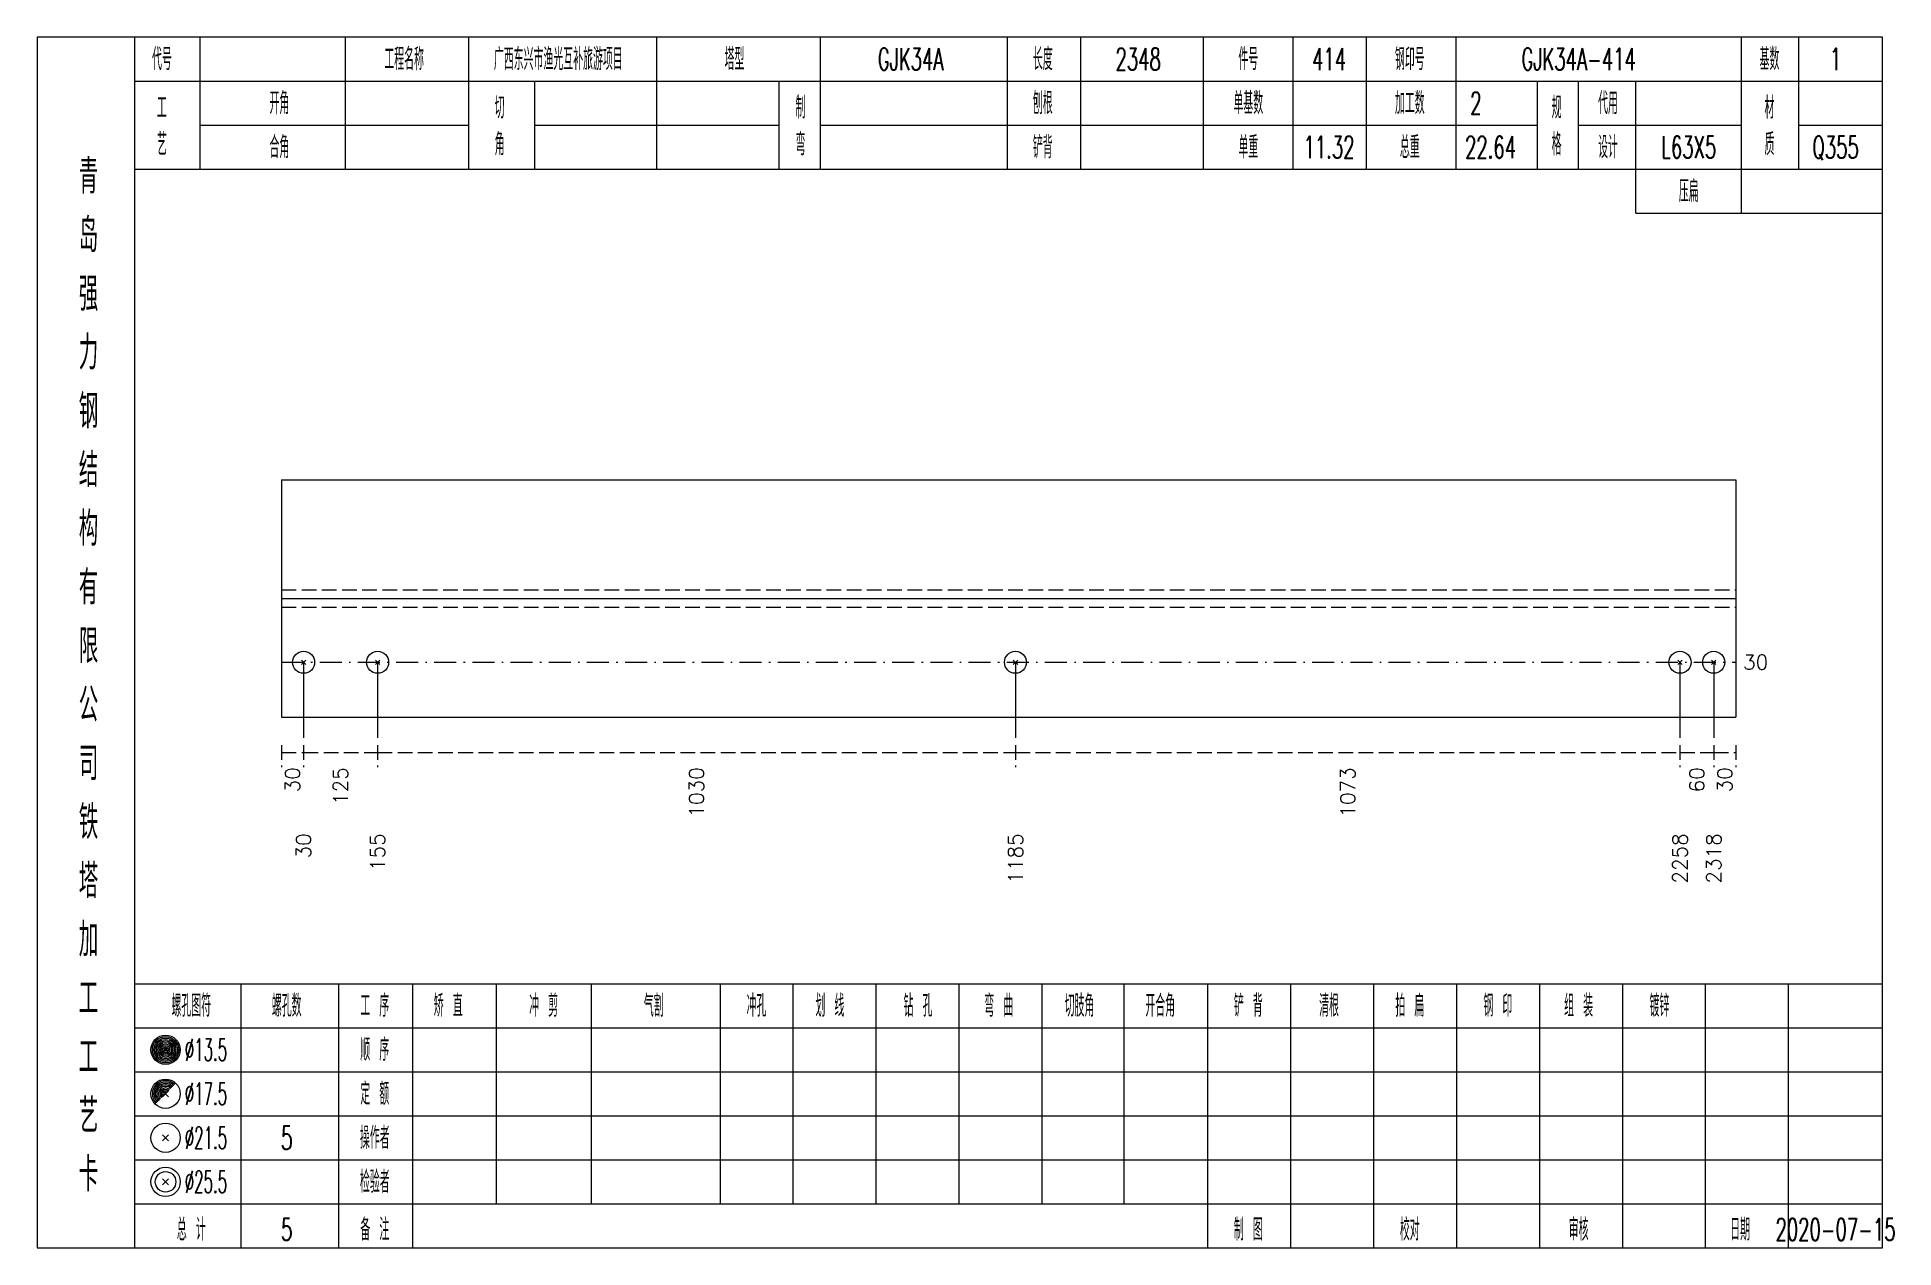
# Model space of a CAD drawing. Extents: x 0 to 2606, y -377 to 6479.
# Drawn here: x 0 to 252.9, y 4900 to 5065 of the extents above; entities that cross this region are included whole.
import ezdxf
from ezdxf.enums import TextEntityAlignment as Align

# ---------------------------------------------------------------- set-up
doc = ezdxf.new("R2010")
doc.units = 0
doc.header["$MEASUREMENT"] = 0
doc.linetypes.add('一点画线', pattern=[5.2, 3, -1, 0.2, -1])
doc.linetypes.add('虚线', pattern=[2.75, 2, -0.75])
doc.layers.get('0').update_dxf_attribs({"linetype": 'CONTINUOUS', "lineweight": 25})
doc.layers.add('1', color=7, linetype='CONTINUOUS', lineweight=25)
doc.layers.add('4', color=7, linetype='CONTINUOUS', lineweight=25)
doc.styles.get("Standard").update_dxf_attribs({"font": 'simplex.shx', "width": 0.7, "height": 3, "bigfont": 'gbhzfs.shx'})

msp = doc.modelspace()

# ---------------------------------------------------------------- texts
at = {"color": 7, "linetype": 'Continuous', "lineweight": 13}
msp.add_text('30', height=2, dxfattribs=at).set_placement((232.4, 4979.81), align=Align.MIDDLE_LEFT)
at = {"color": 8, "linetype": 'Continuous', "lineweight": 9}
for s, p in [('30', (34.8, 4965.5)), ('125', (41.34, 4965.5)), ('1030', (89.83, 4965.5)), ('1073', (178.54, 4965.5)), ('60', (226.1, 4965.5)), ('30', (229.9, 4965.5))]:
    msp.add_text(s, height=2, rotation=90, dxfattribs=at).set_placement(p, align=Align.MIDDLE_RIGHT)
at = {"layer": '1', "color": 7, "linetype": 'Continuous', "lineweight": 13}
for s, p in [('30', (36.3, 4956.5)), ('155', (46.38, 4956.5)), ('1185', (133.28, 4956.5)), ('2258', (223.81, 4956.5)), ('2318', (228.4, 4956.5))]:
    msp.add_text(s, height=2, rotation=90, dxfattribs=at).set_placement(p, align=Align.MIDDLE_RIGHT)
at = {"layer": '4', "color": 1, "linetype": 'Continuous', "lineweight": 13}
for s, height, width, p in [('代号', 3, 0.6, (17, 5062)), ('工程名称', 3, 0.6, (50, 5062)), ('广西东兴市渔光互补旅游项目', 3, 0.6, (71, 5062)), ('塔型', 3, 0.6, (95, 5062)), ('GJK34A', 3, 0.6, (119, 5062)), ('长度', 3, 0.6, (137, 5062)), ('2348', 3, 0.6, (150, 5062)), ('件号', 3, 0.6, (165, 5062)), ('414', 3, 0.6, (176, 5062)), ('钢印号', 3, 0.6, (187, 5062)), ('GJK34A-414', 3, 0.6, (210, 5062)), ('基数', 3, 0.6, (236, 5062)), ('1', 3, 0.6, (245, 5062)), ('工', 3, 0.6, (17, 5055.4)), ('开角', 3, 0.6, (33, 5056)), ('切', 3, 0.6, (63, 5055.4)), ('制', 3, 0.6, (104, 5055.4)), ('刨根', 3, 0.6, (137, 5056)), ('单基数', 3, 0.6, (165, 5056)), ('加工数', 3, 0.6, (187, 5056)), ('2', 3, 0.6, (196, 5056)), ('规', 3, 0.6, (207, 5055.4)), ('代用', 3, 0.6, (214, 5056)), ('材', 3, 0.6, (236, 5055.4)), ('艺', 3, 0.6, (17, 5050.4)), ('合角', 3, 0.6, (33, 5050)), ('角', 3, 0.6, (63, 5050.4)), ('弯', 3, 0.6, (104, 5050.4)), ('铲背', 3, 0.6, (137, 5050)), ('单重', 3, 0.6, (165, 5050)), ('11.32', 3, 0.6, (176, 5050)), ('总重', 3, 0.6, (187, 5050)), ('22.64', 3, 0.6, (198, 5050)), ('格', 3, 0.6, (207, 5050.4)), ('设计', 3, 0.6, (214, 5050)), ('L63X5', 3, 0.6, (225, 5050)), ('质', 3, 0.6, (236, 5050.4)), ('Q355', 3, 0.6, (245, 5050)), ('青', 4.6, 0.8, (7, 5046)), ('压扁', 3, 0.6, (225, 5044)), ('岛', 4.6, 0.8, (7, 5038)), ('强', 4.6, 0.8, (7, 5030)), ('力', 4.6, 0.8, (7, 5022)), ('钢', 4.6, 0.8, (7, 5014)), ('结', 4.6, 0.8, (7, 5006)), ('构', 4.6, 0.8, (7, 4998)), ('有', 4.6, 0.8, (7, 4990)), ('限', 4.6, 0.8, (7, 4982)), ('公', 4.6, 0.8, (7, 4974)), ('司', 4.6, 0.8, (7, 4966)), ('铁', 4.6, 0.8, (7, 4958)), ('塔', 4.6, 0.8, (7, 4950)), ('加', 4.6, 0.8, (7, 4942)), ('工', 4.6, 0.8, (7, 4934)), ('螺孔图符', 3, 0.6, (21, 4933)), ('螺孔数', 3, 0.6, (34, 4933)), ('工 序', 3, 0.6, (46, 4933)), ('矫 直', 3, 0.6, (56, 4933)), ('冲 剪', 3, 0.6, (69, 4933)), ('气割', 3, 0.6, (84, 4933)), ('冲孔', 3, 0.6, (98, 4933)), ('划 线', 3, 0.6, (108, 4933)), ('钻 孔', 3, 0.6, (120, 4933)), ('弯 曲', 3, 0.6, (131, 4933)), ('切肢角', 3, 0.6, (142, 4933)), ('开合角', 3, 0.6, (153, 4933)), ('铲 背', 3, 0.6, (165, 4933)), ('清根', 3, 0.6, (176, 4933)), ('拍 扁', 3, 0.6, (187, 4933)), ('钢 印', 3, 0.6, (199, 4933)), ('组 装', 3, 0.6, (210, 4933)), ('镀锌', 3, 0.6, (221, 4933)), ('工', 4.6, 0.8, (7, 4926)), ('%%C13.5', 3, 0.5, (23, 4927)), ('顺 序', 3, 0.6, (46, 4927)), ('%%C17.5', 3, 0.5, (23, 4921)), ('定 额', 3, 0.6, (46, 4921)), ('艺', 4.6, 0.8, (7, 4918)), ('%%C21.5', 3, 0.5, (23, 4915)), ('5', 3.2, 0.6, (34, 4915)), ('操作者', 3, 0.6, (46, 4915)), ('卡', 4.6, 0.8, (7, 4910)), ('%%C25.5', 3, 0.5, (23, 4909)), ('检验者', 3, 0.6, (46, 4909)), ('总 计', 3, 0.6, (21, 4902.5)), ('5', 3, 0.6, (34, 4902.5)), ('备 注', 3, 0.6, (46, 4902.5)), ('制 图', 3, 0.6, (165, 4902.5)), ('校对', 3, 0.6, (187, 4902.5)), ('审核', 3, 0.6, (210, 4902.5)), ('日期', 3, 0.6, (232, 4902.5)), ('2020-07-15', 3, 0.6, (245, 4902.5))]:
    msp.add_text(s, height=height, dxfattribs=dict(at, width=width)).set_placement(p, align=Align.MIDDLE_CENTER)

# ---------------------------------------------------------------- linework, layer by layer
at = {"color": 7, "linetype": 'Continuous', "lineweight": 18}
for p, q in [((33.3, 5004.69), (33.3, 4972.31)), ((33.3, 5004.69), (231.4, 5004.69)), ((231.4, 5004.69), (231.4, 4972.31)), ((33.3, 4988.5), (231.4, 4988.5))]:
    msp.add_line(p, q, dxfattribs=at)
at = {"color": 1, "linetype": '虚线', "lineweight": 18}
for p, q in [((33.3, 4989.69), (231.4, 4989.69)), ((33.3, 4987.31), (231.4, 4987.31))]:
    msp.add_line(p, q, dxfattribs=at)
at = {"color": 3, "linetype": '一点画线', "lineweight": 13}
msp.add_line((33.3, 4979.81), (231.4, 4979.81), dxfattribs=at)
at = {"color": 7, "linetype": 'Continuous', "lineweight": 13}
for p, q in [((36.3, 4979.81), (36.3, 4969.5)), ((46.38, 4979.81), (46.38, 4969.5)), ((133.28, 4979.81), (133.28, 4969.5)), ((223.81, 4979.81), (223.81, 4969.5)), ((228.4, 4979.81), (228.4, 4969.5))]:
    msp.add_line(p, q, dxfattribs=at)
at = {"color": 8, "linetype": '虚线', "lineweight": 9}
for p, q in [((33.3, 4968.5), (33.3, 4965.5)), ((36.3, 4968.5), (36.3, 4965.5)), ((36.3, 4968.5), (36.3, 4965.5)), ((46.38, 4968.5), (46.38, 4965.5)), ((46.38, 4968.5), (46.38, 4965.5)), ((133.28, 4968.5), (133.28, 4965.5)), ((133.28, 4968.5), (133.28, 4965.5)), ((223.81, 4968.5), (223.81, 4965.5)), ((223.81, 4968.5), (223.81, 4965.5)), ((228.4, 4968.5), (228.4, 4965.5)), ((228.4, 4968.5), (228.4, 4965.5)), ((231.4, 4968.5), (231.4, 4965.5)), ((33.3, 4967.5), (36.3, 4967.5)), ((36.3, 4967.5), (46.38, 4967.5)), ((46.38, 4967.5), (133.28, 4967.5)), ((133.28, 4967.5), (223.81, 4967.5)), ((223.81, 4967.5), (228.4, 4967.5)), ((228.4, 4967.5), (231.4, 4967.5))]:
    msp.add_line(p, q, dxfattribs=at)
at = {"layer": '1', "color": 7, "linetype": 'Continuous', "lineweight": 13}
for p, q in [((36, 4979.51), (36.6, 4980.11)), ((36.6, 4979.51), (36, 4980.11)), ((46.08, 4979.51), (46.68, 4980.11)), ((46.68, 4979.51), (46.08, 4980.11)), ((132.98, 4979.51), (133.58, 4980.11)), ((133.58, 4979.51), (132.98, 4980.11)), ((223.51, 4979.51), (224.11, 4980.11)), ((224.11, 4979.51), (223.51, 4980.11)), ((228.1, 4979.51), (228.7, 4980.11)), ((228.7, 4979.51), (228.1, 4980.11))]:
    msp.add_line(p, q, dxfattribs=at)
at = {"layer": '1', "color": 7, "linetype": 'Continuous', "lineweight": 18}
msp.add_line((33.3, 4972.31), (231.4, 4972.31), dxfattribs=at)
at = {"layer": '1', "color": 7, "linetype": 'Continuous', "lineweight": 13}
for centre in [(36.3, 4979.81), (46.38, 4979.81), (133.28, 4979.81), (223.81, 4979.81), (228.4, 4979.81)]:
    msp.add_circle(centre, 1.5, dxfattribs=at)
at = {"layer": '4', "color": 1, "linetype": 'Continuous', "lineweight": 18}
for p, q in [((13.3, 4900), (13.3, 5065)), ((22.2, 5047), (22.2, 5065)), ((42, 5047), (42, 5065)), ((58.8, 5047), (58.8, 5065)), ((84.4, 5047), (84.4, 5065)), ((106.7, 5047), (106.7, 5065)), ((132.2, 5047), (132.2, 5065)), ((142.2, 5047), (142.2, 5065)), ((158.9, 5047), (158.9, 5065)), ((171.1, 5047), (171.1, 5065)), ((181.1, 5047), (181.1, 5065)), ((193.3, 5047), (193.3, 5065)), ((232.2, 5041), (232.2, 5065)), ((240, 5047), (240, 5065)), ((13.3, 5059), (251.4, 5059)), ((67.8, 5047), (67.8, 5059)), ((101.1, 5047), (101.1, 5059)), ((204.4, 5047), (204.4, 5059)), ((210, 5047), (210, 5059)), ((217.8, 5041), (217.8, 5059)), ((22.2, 5053), (58.8, 5053)), ((67.8, 5053), (101.1, 5053)), ((106.7, 5053), (204.4, 5053)), ((210, 5053), (232.2, 5053)), ((240, 5053), (251.4, 5053)), ((13.3, 5047), (251.4, 5047)), ((217.8, 5041), (251.4, 5041)), ((13.3, 4936), (251.4, 4936)), ((27.8, 4900), (27.8, 4936)), ((41.1, 4900), (41.1, 4936)), ((51.2, 4900), (51.2, 4936)), ((62.6, 4906), (62.6, 4936)), ((75.5, 4906), (75.5, 4936)), ((93.1, 4906), (93.1, 4936)), ((103, 4906), (103, 4936)), ((114.3, 4906), (114.3, 4936)), ((125.6, 4906), (125.6, 4936)), ((136.9, 4906), (136.9, 4936)), ((148.1, 4906), (148.1, 4936)), ((159.5, 4906), (159.5, 4936)), ((170.8, 4906), (170.8, 4936)), ((182.1, 4906), (182.1, 4936)), ((193.4, 4906), (193.4, 4936)), ((204.7, 4906), (204.7, 4936)), ((216, 4906), (216, 4936)), ((227.3, 4906), (227.3, 4936)), ((238.6, 4906), (238.6, 4936)), ((13.3, 4930), (251.4, 4930)), ((13.3, 4924), (251.4, 4924)), ((13.3, 4918), (251.4, 4918)), ((13.3, 4912), (251.4, 4912)), ((13.3, 4906), (251.4, 4906)), ((159.5, 4900), (159.5, 4906)), ((170.8, 4900), (170.8, 4906)), ((182.1, 4900), (182.1, 4906)), ((193.4, 4900), (193.4, 4906)), ((204.7, 4900), (204.7, 4906)), ((216, 4900), (216, 4906)), ((227.3, 4900), (227.3, 4906)), ((238.6, 4900), (238.6, 4906))]:
    msp.add_line(p, q, dxfattribs=at)
at = {"layer": '4', "color": 7, "linetype": 'Continuous', "lineweight": 13}
for p, q in [((17.3, 4926.8), (17.7, 4927.2)), ((17.7, 4926.8), (17.3, 4927.2)), ((17.1, 4914.6), (17.9, 4915.4)), ((17.9, 4914.6), (17.1, 4915.4)), ((17.1, 4908.6), (17.9, 4909.4)), ((17.9, 4908.6), (17.1, 4909.4))]:
    msp.add_line(p, q, dxfattribs=at)
at = {"layer": '4', "color": 7, "linetype": 'Continuous', "lineweight": 0}
for p, q in [((17.1, 4920.6), (17.9, 4921.4)), ((17.1, 4921.4), (17.9, 4920.6))]:
    msp.add_line(p, q, dxfattribs=at)
at = {"layer": '4', "color": 1, "linetype": 'Continuous', "lineweight": 18}
msp.add_lwpolyline([(0, 5065), (0, 4900), (251.4, 4900), (251.4, 5065)], close=True, dxfattribs=at)
at = {"layer": '4', "color": 7, "linetype": 'Continuous', "lineweight": 13}
for centre, radius in [((17.5, 4927), 2), ((17.5, 4927), 1.8), ((17.5, 4927), 1.6), ((17.5, 4927), 1.4), ((17.5, 4927), 1.2), ((17.5, 4927), 1), ((17.5, 4927), 0.8), ((17.5, 4927), 0.6), ((17.5, 4927), 0.4), ((17.5, 4927), 0.2), ((17.5, 4921), 2), ((17.5, 4915), 2), ((17.5, 4909), 2), ((17.5, 4909), 1.4)]:
    msp.add_circle(centre, radius, dxfattribs=at)
for radius in [1.8, 1.6, 1.4, 1.2, 1, 0.8, 0.6, 0.4, 0.2]:
    msp.add_arc((17.5, 4921), radius, 45, 225, dxfattribs=at)

msp.set_redraw_order([(e.dxf.handle, doc.entitydb.next_handle()) for e in msp.query("TEXT MTEXT ATTDEF DIMENSION ARC_DIMENSION")])  # texts and dimensions are drawn at this point

doc.saveas('drawing.dxf')
